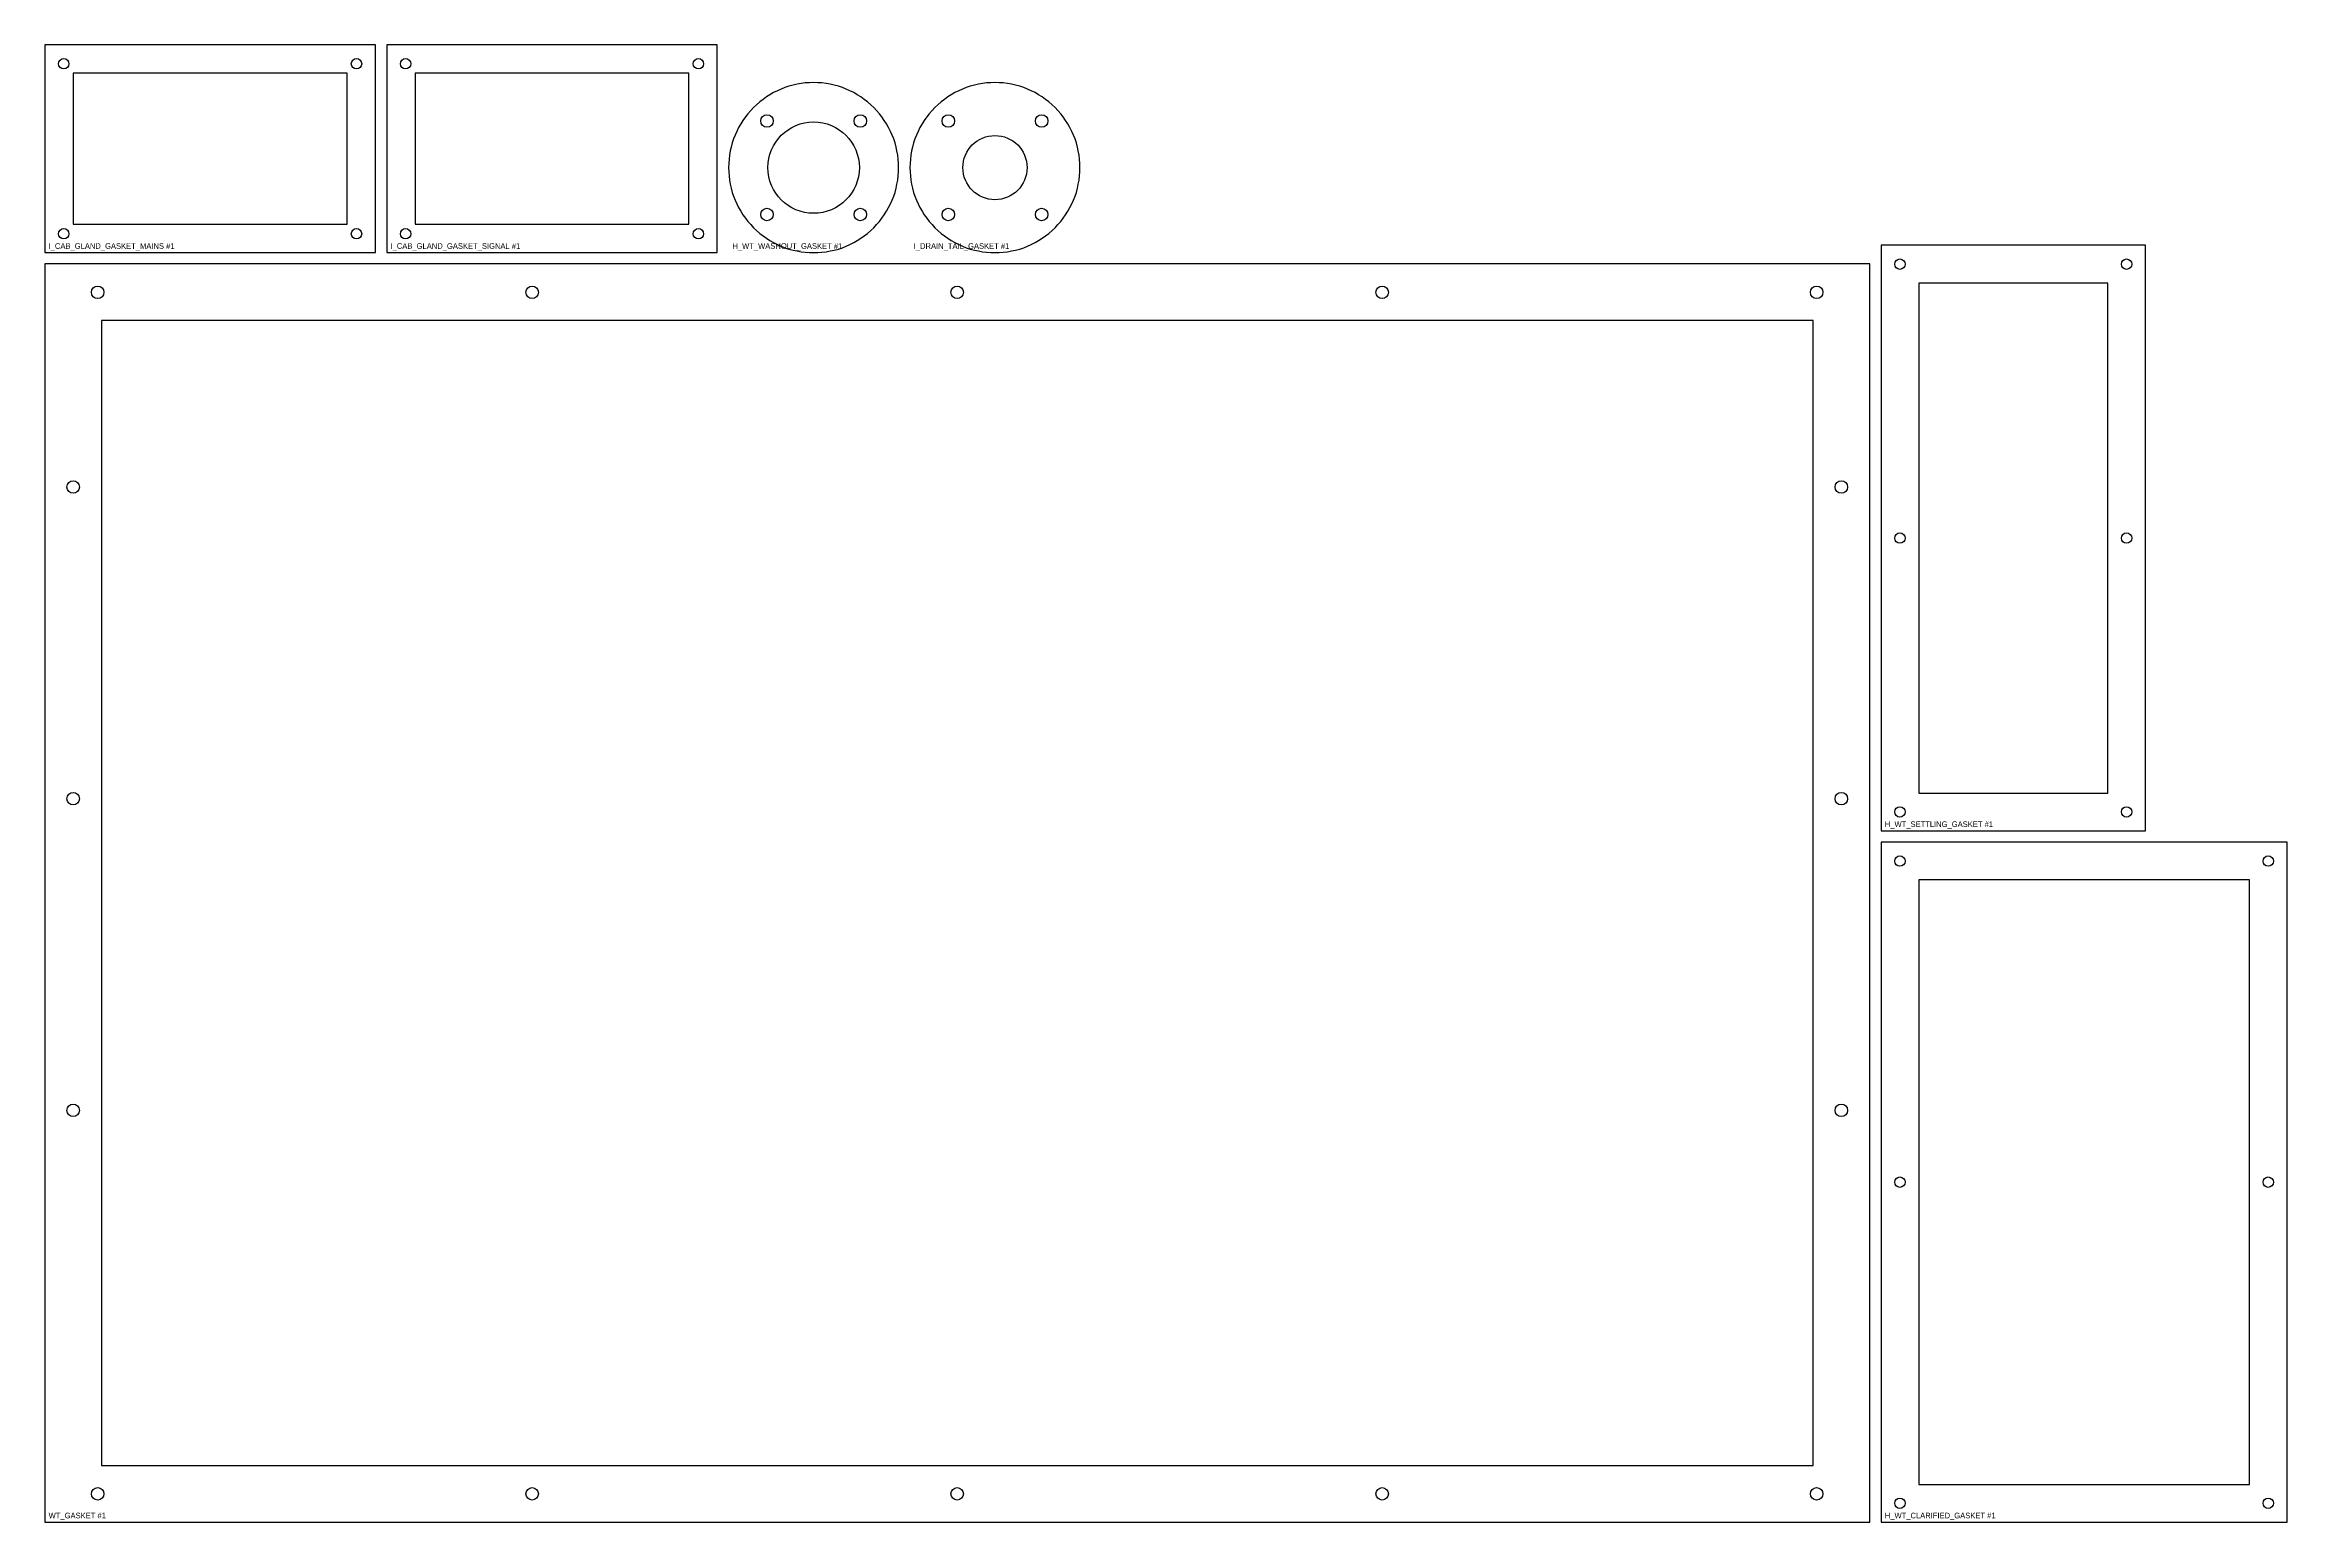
# Model space of a CAD drawing. Header units: millimetres. Extents: x 0 to 1219, y 0 to 2438.
# Drawn here: x 10 to 1197, y 10 to 792 of the extents above; entities that cross this region are included whole.
import ezdxf

# ---------------------------------------------------------------- set-up
doc = ezdxf.new("R2010")
doc.units = ezdxf.units.MM
for name, color, linetype in [('CUT_HOLES', 7, 'Continuous'), ('CUT_INNER', 7, 'Continuous'), ('CUT_OUTER', 7, 'Continuous'), ('PART_MARK_NO_CUT', 7, 'Continuous')]:
    doc.layers.add(name, color=color, linetype=linetype)

msp = doc.modelspace()

# ---------------------------------------------------------------- linework, layer by layer
at = {"layer": 'CUT_HOLES'}
for centre, radius in [((20, 782.1), 2.75), ((175, 782.1), 2.75), ((201, 782.1), 2.75), ((356, 782.1), 2.75), ((392.3, 751.8), 3.3), ((417, 727.1), 24.2), ((441.7, 751.8), 3.3), ((488.3, 751.8), 3.3), ((537.7, 751.8), 3.3), ((513, 727.1), 17), ((392.3, 702.3), 3.3), ((441.7, 702.3), 3.3), ((488.3, 702.3), 3.3), ((537.7, 702.3), 3.3), ((20, 692.1), 2.75), ((175, 692.1), 2.75), ((201, 692.1), 2.75), ((356, 692.1), 2.75), ((992.1, 676), 2.75), ((1112.1, 676), 2.75), ((38, 661.1), 3.3), ((268, 661.1), 3.3), ((493, 661.1), 3.3), ((718, 661.1), 3.3), ((948, 661.1), 3.3), ((25, 558), 3.3), ((961.1, 558), 3.3), ((992.1, 531), 2.75), ((1112.1, 531), 2.75), ((25, 393), 3.3), ((961.1, 393), 3.3), ((992.1, 386), 2.75), ((1112.1, 386), 2.75), ((992.1, 360), 2.75), ((1187.1, 360), 2.75), ((25, 228), 3.3), ((961.1, 228), 3.3), ((992.1, 190), 2.75), ((1187.1, 190), 2.75), ((38, 25), 3.3), ((268, 25), 3.3), ((493, 25), 3.3), ((718, 25), 3.3), ((948, 25), 3.3), ((992.1, 20), 2.75), ((1187.1, 20), 2.75)]:
    msp.add_circle(centre, radius, dxfattribs=at)
at = {"layer": 'CUT_INNER'}
for points in [[(25, 697.1), (170, 697.1), (170, 777.1), (25, 777.1)], [(206, 697.1), (351, 697.1), (351, 777.1), (206, 777.1)], [(1102.1, 396), (1102.1, 666), (1002.1, 666), (1002.1, 396)], [(40, 40), (946.1, 40), (946.1, 646.1), (40, 646.1)], [(1177.1, 30), (1177.1, 350), (1002.1, 350), (1002.1, 30)]]:
    msp.add_lwpolyline(points, close=True, dxfattribs=at)
at = {"layer": 'CUT_OUTER'}
for points in [[(10, 682.1), (185, 682.1), (185, 792.1), (10, 792.1)], [(191, 682.1), (366, 682.1), (366, 792.1), (191, 792.1)], [(462, 727.1), (461.9, 729.3), (461.8, 731.5), (461.5, 733.7), (461.1, 735.9), (460.7, 738), (460.1, 740.2), (459.4, 742.3), (458.6, 744.3), (457.7, 746.3), (456.7, 748.3), (455.6, 750.2), (454.4, 752.1), (453.1, 753.9), (451.8, 755.6), (450.3, 757.3), (448.8, 758.9), (447.2, 760.4), (445.5, 761.9), (443.8, 763.2), (442, 764.5), (440.1, 765.7), (438.2, 766.8), (436.2, 767.8), (434.2, 768.7), (432.2, 769.5), (430.1, 770.2), (427.9, 770.7), (425.8, 771.2), (423.6, 771.6), (421.4, 771.9), (419.2, 772), (417, 772.1), (414.8, 772), (412.6, 771.9), (410.4, 771.6), (408.2, 771.2), (406.1, 770.7), (403.9, 770.2), (401.8, 769.5), (399.8, 768.7), (397.8, 767.8), (395.8, 766.8), (393.9, 765.7), (392, 764.5), (390.2, 763.2), (388.5, 761.9), (386.8, 760.4), (385.2, 758.9), (383.7, 757.3), (382.2, 755.6), (380.9, 753.9), (379.6, 752.1), (378.4, 750.2), (377.3, 748.3), (376.3, 746.3), (375.4, 744.3), (374.6, 742.3), (373.9, 740.2), (373.3, 738), (372.9, 735.9), (372.5, 733.7), (372.2, 731.5), (372.1, 729.3), (372, 727.1), (372.1, 724.9), (372.2, 722.7), (372.5, 720.5), (372.9, 718.3), (373.3, 716.2), (373.9, 714), (374.6, 711.9), (375.4, 709.9), (376.3, 707.9), (377.3, 705.9), (378.4, 704), (379.6, 702.1), (380.9, 700.3), (382.2, 698.5), (383.7, 696.9), (385.2, 695.3), (386.8, 693.8), (388.5, 692.3), (390.2, 691), (392, 689.7), (393.9, 688.5), (395.8, 687.4), (397.8, 686.4), (399.8, 685.5), (401.8, 684.7), (403.9, 684), (406.1, 683.4), (408.2, 683), (410.4, 682.6), (412.6, 682.3), (414.8, 682.2), (417, 682.1), (419.2, 682.2), (421.4, 682.3), (423.6, 682.6), (425.8, 683), (427.9, 683.4), (430.1, 684), (432.2, 684.7), (434.2, 685.5), (436.2, 686.4), (438.2, 687.4), (440.1, 688.5), (442, 689.7), (443.8, 691), (445.5, 692.3), (447.2, 693.8), (448.8, 695.3), (450.3, 696.9), (451.8, 698.5), (453.1, 700.3), (454.4, 702.1), (455.6, 704), (456.7, 705.9), (457.7, 707.9), (458.6, 709.9), (459.4, 711.9), (460.1, 714), (460.7, 716.2), (461.1, 718.3), (461.5, 720.5), (461.8, 722.7), (461.9, 724.9)], [(558, 727.1), (557.9, 729.3), (557.8, 731.5), (557.5, 733.7), (557.1, 735.9), (556.7, 738), (556.1, 740.2), (555.4, 742.3), (554.6, 744.3), (553.7, 746.3), (552.7, 748.3), (551.6, 750.2), (550.4, 752.1), (549.1, 753.9), (547.8, 755.6), (546.3, 757.3), (544.8, 758.9), (543.2, 760.4), (541.5, 761.9), (539.8, 763.2), (538, 764.5), (536.1, 765.7), (534.2, 766.8), (532.2, 767.8), (530.2, 768.7), (528.2, 769.5), (526.1, 770.2), (523.9, 770.7), (521.8, 771.2), (519.6, 771.6), (517.4, 771.9), (515.2, 772), (513, 772.1), (510.8, 772), (508.6, 771.9), (506.4, 771.6), (504.2, 771.2), (502.1, 770.7), (499.9, 770.2), (497.8, 769.5), (495.8, 768.7), (493.8, 767.8), (491.8, 766.8), (489.9, 765.7), (488, 764.5), (486.2, 763.2), (484.5, 761.9), (482.8, 760.4), (481.2, 758.9), (479.7, 757.3), (478.2, 755.6), (476.9, 753.9), (475.6, 752.1), (474.4, 750.2), (473.3, 748.3), (472.3, 746.3), (471.4, 744.3), (470.6, 742.3), (469.9, 740.2), (469.3, 738), (468.9, 735.9), (468.5, 733.7), (468.2, 731.5), (468.1, 729.3), (468, 727.1), (468.1, 724.9), (468.2, 722.7), (468.5, 720.5), (468.9, 718.3), (469.3, 716.2), (469.9, 714), (470.6, 711.9), (471.4, 709.9), (472.3, 707.9), (473.3, 705.9), (474.4, 704), (475.6, 702.1), (476.9, 700.3), (478.2, 698.5), (479.7, 696.9), (481.2, 695.3), (482.8, 693.8), (484.5, 692.3), (486.2, 691), (488, 689.7), (489.9, 688.5), (491.8, 687.4), (493.8, 686.4), (495.8, 685.5), (497.8, 684.7), (499.9, 684), (502.1, 683.4), (504.2, 683), (506.4, 682.6), (508.6, 682.3), (510.8, 682.2), (513, 682.1), (515.2, 682.2), (517.4, 682.3), (519.6, 682.6), (521.8, 683), (523.9, 683.4), (526.1, 684), (528.2, 684.7), (530.2, 685.5), (532.2, 686.4), (534.2, 687.4), (536.1, 688.5), (538, 689.7), (539.8, 691), (541.5, 692.3), (543.2, 693.8), (544.8, 695.3), (546.3, 696.9), (547.8, 698.5), (549.1, 700.3), (550.4, 702.1), (551.6, 704), (552.7, 705.9), (553.7, 707.9), (554.6, 709.9), (555.4, 711.9), (556.1, 714), (556.7, 716.2), (557.1, 718.3), (557.5, 720.5), (557.8, 722.7), (557.9, 724.9)], [(1122.1, 376), (1122.1, 686), (982.1, 686), (982.1, 376)], [(10, 10), (976.1, 10), (976.1, 676.1), (10, 676.1)], [(1197.1, 10), (1197.1, 370), (982.1, 370), (982.1, 10)]]:
    msp.add_lwpolyline(points, close=True, dxfattribs=at)

# ---------------------------------------------------------------- texts
at = {"layer": 'PART_MARK_NO_CUT'}
for s, p in [('I_CAB_GLAND_GASKET_MAINS #1', (12, 684.1)), ('I_CAB_GLAND_GASKET_SIGNAL #1', (193, 684.1)), ('H_WT_WASHOUT_GASKET #1', (374, 684.1)), ('I_DRAIN_TAIL_GASKET #1', (470, 684.1)), ('H_WT_SETTLING_GASKET #1', (984.1, 378)), ('WT_GASKET #1', (12, 12)), ('H_WT_CLARIFIED_GASKET #1', (984.1, 12))]:
    msp.add_text(s, height=3, dxfattribs=at).set_placement(p)

doc.saveas('drawing.dxf')
